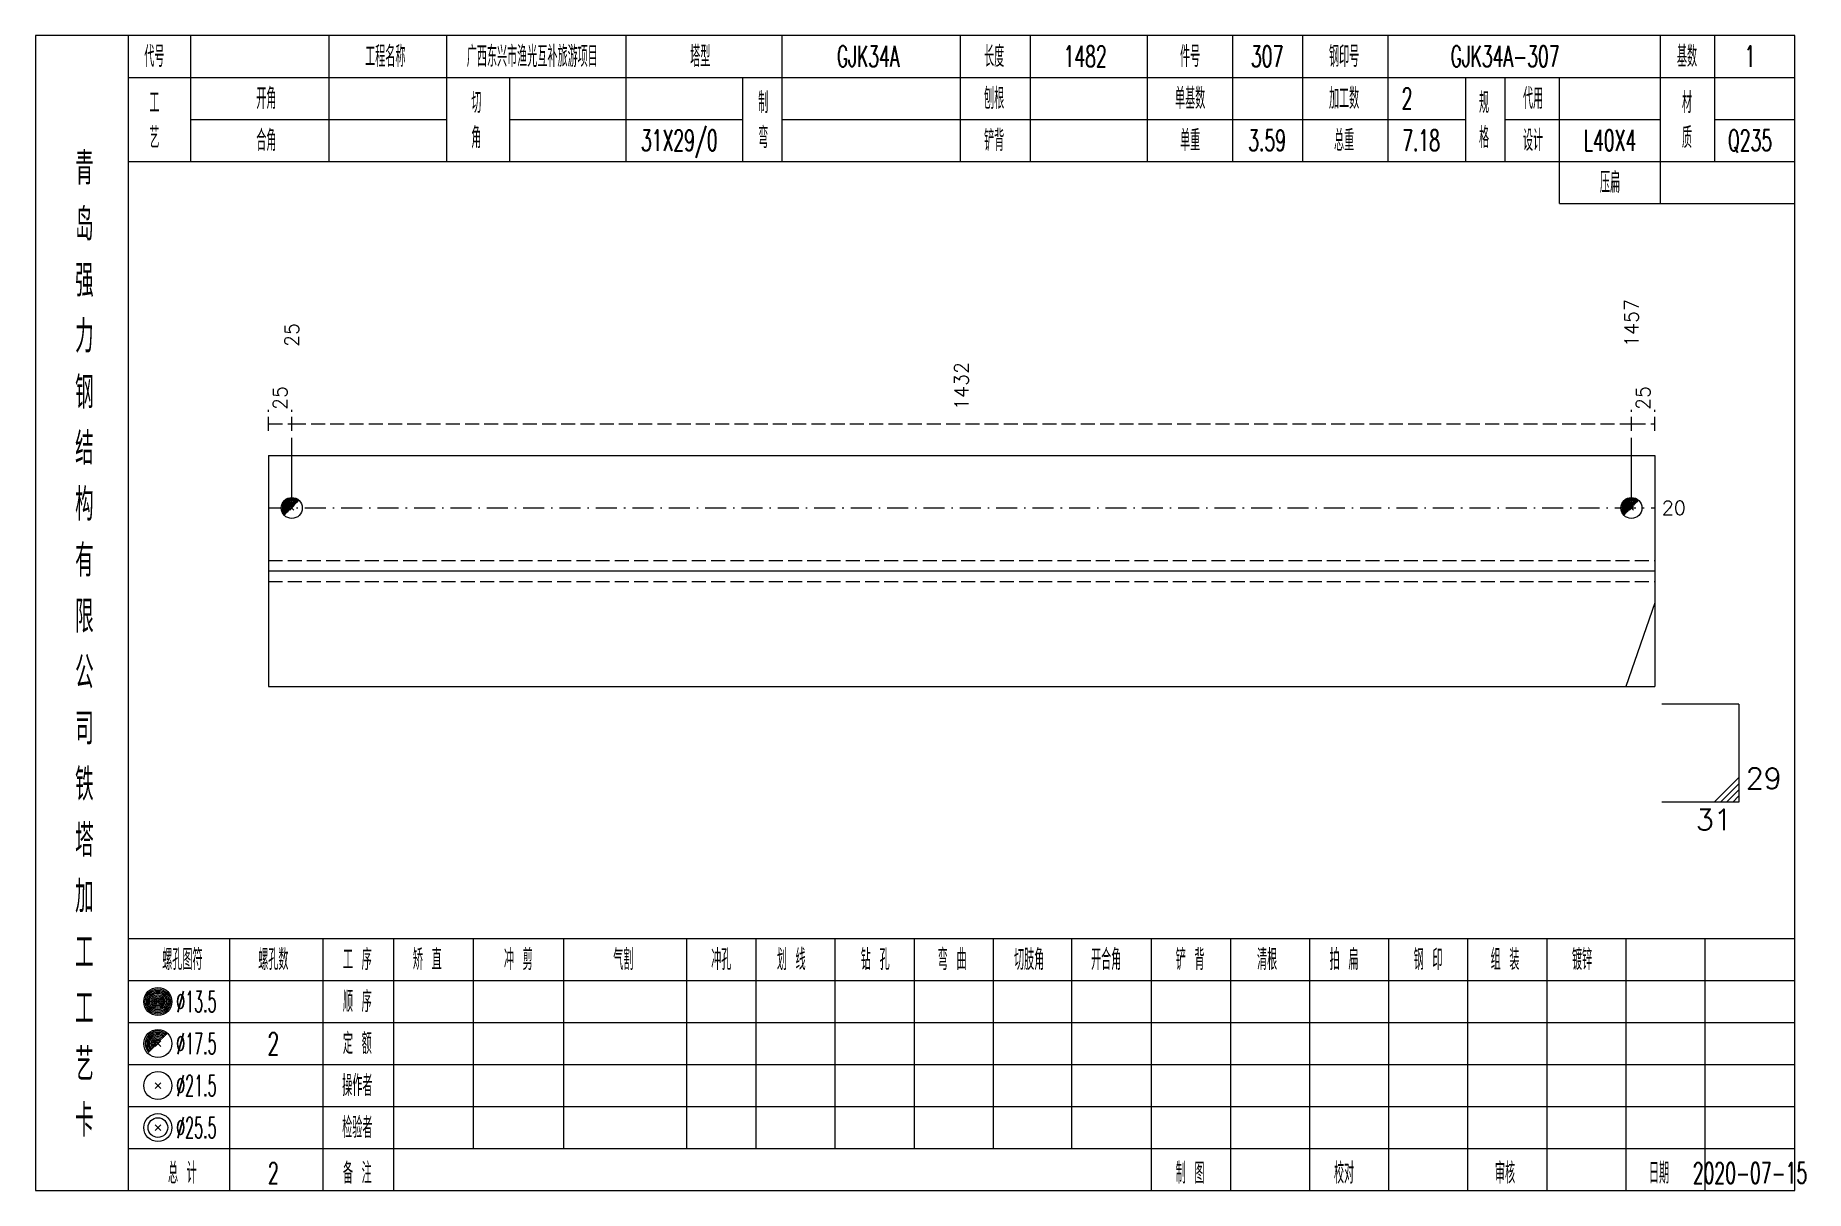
# Model space of a CAD drawing. Extents: x 0 to 2606, y -377 to 6479.
# Drawn here: x 0 to 252.9, y 5600 to 5765 of the extents above; entities that cross this region are included whole.
import ezdxf
from ezdxf.enums import TextEntityAlignment as Align

# ---------------------------------------------------------------- set-up
doc = ezdxf.new("R2010")
doc.units = 0
doc.header["$MEASUREMENT"] = 0
doc.linetypes.add('一点画线', pattern=[5.2, 3, -1, 0.2, -1])
doc.linetypes.add('虚线', pattern=[2.75, 2, -0.75])
doc.layers.get('0').update_dxf_attribs({"linetype": 'CONTINUOUS', "lineweight": 25})
doc.layers.add('1', color=7, linetype='CONTINUOUS', lineweight=25)
doc.layers.add('4', color=7, linetype='CONTINUOUS', lineweight=25)
doc.styles.get("Standard").update_dxf_attribs({"font": 'simplex.shx', "width": 0.7, "height": 3, "bigfont": 'gbhzfs.shx'})

msp = doc.modelspace()

# ---------------------------------------------------------------- texts
at = {"color": 7, "linetype": 'Continuous', "lineweight": 13}
for s, p in [('1457', (228.06, 5720.5)), ('25', (36.64, 5720.5))]:
    msp.add_text(s, height=2, rotation=90, dxfattribs=at).set_placement(p, align=Align.MIDDLE_LEFT)
at = {"color": 8, "linetype": 'Continuous', "lineweight": 9}
for s, p in [('1432', (132.35, 5711.5)), ('25', (34.97, 5711.5)), ('25', (229.73, 5711.5))]:
    msp.add_text(s, height=2, rotation=90, dxfattribs=at).set_placement(p, align=Align.MIDDLE_LEFT)
at = {"color": 7, "linetype": 'Continuous', "lineweight": 13}
msp.add_text('20', height=2, dxfattribs=at).set_placement((232.4, 5697.5), align=Align.MIDDLE_LEFT)
msp.add_text('29', height=3, dxfattribs=at).set_placement((244.4, 5656.5), align=Align.BOTTOM_LEFT)
msp.add_text('31', height=3, dxfattribs=at).set_placement((242.4, 5654.5), align=Align.TOP_RIGHT)
at = {"layer": '4', "color": 1, "linetype": 'Continuous', "lineweight": 13}
for s, height, width, p in [('代号', 3, 0.6, (17, 5762)), ('工程名称', 3, 0.6, (50, 5762)), ('广西东兴市渔光互补旅游项目', 3, 0.6, (71, 5762)), ('塔型', 3, 0.6, (95, 5762)), ('GJK34A', 3, 0.6, (119, 5762)), ('长度', 3, 0.6, (137, 5762)), ('1482', 3, 0.6, (150, 5762)), ('件号', 3, 0.6, (165, 5762)), ('307', 3, 0.6, (176, 5762)), ('钢印号', 3, 0.6, (187, 5762)), ('GJK34A-307', 3, 0.6, (210, 5762)), ('基数', 3, 0.6, (236, 5762)), ('1', 3, 0.6, (245, 5762)), ('开角', 3, 0.6, (33, 5756)), ('切', 3, 0.6, (63, 5755.4)), ('制', 3, 0.6, (104, 5755.4)), ('刨根', 3, 0.6, (137, 5756)), ('单基数', 3, 0.6, (165, 5756)), ('加工数', 3, 0.6, (187, 5756)), ('2', 3, 0.6, (196, 5756)), ('规', 3, 0.6, (207, 5755.4)), ('代用', 3, 0.6, (214, 5756)), ('材', 3, 0.6, (236, 5755.4)), ('工', 3, 0.6, (17, 5755.4)), ('艺', 3, 0.6, (17, 5750.4)), ('角', 3, 0.6, (63, 5750.4)), ('31X29/0', 3, 0.6, (92, 5750)), ('弯', 3, 0.6, (104, 5750.4)), ('格', 3, 0.6, (207, 5750.4)), ('质', 3, 0.6, (236, 5750.4)), ('合角', 3, 0.6, (33, 5750)), ('铲背', 3, 0.6, (137, 5750)), ('单重', 3, 0.6, (165, 5750)), ('3.59', 3, 0.6, (176, 5750)), ('总重', 3, 0.6, (187, 5750)), ('7.18', 3, 0.6, (198, 5750)), ('设计', 3, 0.6, (214, 5750)), ('L40X4', 3, 0.6, (225, 5750)), ('Q235', 3, 0.6, (245, 5750)), ('青', 4.6, 0.8, (7, 5746)), ('压扁', 3, 0.6, (225, 5744)), ('岛', 4.6, 0.8, (7, 5738)), ('强', 4.6, 0.8, (7, 5730)), ('力', 4.6, 0.8, (7, 5722)), ('钢', 4.6, 0.8, (7, 5714)), ('结', 4.6, 0.8, (7, 5706)), ('构', 4.6, 0.8, (7, 5698)), ('有', 4.6, 0.8, (7, 5690)), ('限', 4.6, 0.8, (7, 5682)), ('公', 4.6, 0.8, (7, 5674)), ('司', 4.6, 0.8, (7, 5666)), ('铁', 4.6, 0.8, (7, 5658)), ('塔', 4.6, 0.8, (7, 5650)), ('加', 4.6, 0.8, (7, 5642)), ('工', 4.6, 0.8, (7, 5634)), ('螺孔图符', 3, 0.6, (21, 5633)), ('螺孔数', 3, 0.6, (34, 5633)), ('工 序', 3, 0.6, (46, 5633)), ('矫 直', 3, 0.6, (56, 5633)), ('冲 剪', 3, 0.6, (69, 5633)), ('气割', 3, 0.6, (84, 5633)), ('冲孔', 3, 0.6, (98, 5633)), ('划 线', 3, 0.6, (108, 5633)), ('钻 孔', 3, 0.6, (120, 5633)), ('弯 曲', 3, 0.6, (131, 5633)), ('切肢角', 3, 0.6, (142, 5633)), ('开合角', 3, 0.6, (153, 5633)), ('铲 背', 3, 0.6, (165, 5633)), ('清根', 3, 0.6, (176, 5633)), ('拍 扁', 3, 0.6, (187, 5633)), ('钢 印', 3, 0.6, (199, 5633)), ('组 装', 3, 0.6, (210, 5633)), ('镀锌', 3, 0.6, (221, 5633)), ('工', 4.6, 0.8, (7, 5626)), ('%%C13.5', 3, 0.5, (23, 5627)), ('顺 序', 3, 0.6, (46, 5627)), ('艺', 4.6, 0.8, (7, 5618)), ('%%C17.5', 3, 0.5, (23, 5621)), ('2', 3.2, 0.6, (34, 5621)), ('定 额', 3, 0.6, (46, 5621)), ('%%C21.5', 3, 0.5, (23, 5615)), ('操作者', 3, 0.6, (46, 5615)), ('卡', 4.6, 0.8, (7, 5610)), ('%%C25.5', 3, 0.5, (23, 5609)), ('检验者', 3, 0.6, (46, 5609)), ('总 计', 3, 0.6, (21, 5602.5)), ('2', 3, 0.6, (34, 5602.5)), ('备 注', 3, 0.6, (46, 5602.5)), ('制 图', 3, 0.6, (165, 5602.5)), ('校对', 3, 0.6, (187, 5602.5)), ('审核', 3, 0.6, (210, 5602.5)), ('日期', 3, 0.6, (232, 5602.5)), ('2020-07-15', 3, 0.6, (245, 5602.5))]:
    msp.add_text(s, height=height, dxfattribs=dict(at, width=width)).set_placement(p, align=Align.MIDDLE_CENTER)

# ---------------------------------------------------------------- linework, layer by layer
at = {"color": 8, "linetype": '虚线', "lineweight": 9}
for p, q in [((33.3, 5708.5), (33.3, 5711.5)), ((33.3, 5709.5), (36.64, 5709.5)), ((36.64, 5708.5), (36.64, 5711.5)), ((36.64, 5708.5), (36.64, 5711.5)), ((36.64, 5709.5), (228.06, 5709.5)), ((228.06, 5708.5), (228.06, 5711.5)), ((228.06, 5708.5), (228.06, 5711.5)), ((228.06, 5709.5), (231.4, 5709.5)), ((231.4, 5708.5), (231.4, 5711.5))]:
    msp.add_line(p, q, dxfattribs=at)
at = {"color": 7, "linetype": 'Continuous', "lineweight": 13}
for p, q in [((36.64, 5697.5), (36.64, 5707.5)), ((228.06, 5697.5), (228.06, 5707.5)), ((231.4, 5683.96), (227.26, 5672)), ((243.4, 5669.5), (232.4, 5669.5)), ((243.4, 5669.5), (243.4, 5655.5)), ((239.9, 5655.5), (243.4, 5659)), ((240.78, 5655.5), (243.4, 5658.12)), ((241.65, 5655.5), (243.4, 5657.25)), ((242.53, 5655.5), (243.4, 5656.38)), ((243.4, 5655.5), (232.4, 5655.5))]:
    msp.add_line(p, q, dxfattribs=at)
at = {"color": 7, "linetype": 'Continuous', "lineweight": 18}
for p, q in [((33.3, 5705), (33.3, 5672)), ((33.3, 5705), (231.4, 5705)), ((231.4, 5705), (231.4, 5672)), ((33.3, 5688.5), (231.4, 5688.5))]:
    msp.add_line(p, q, dxfattribs=at)
at = {"color": 3, "linetype": '一点画线', "lineweight": 13}
msp.add_line((33.3, 5697.5), (231.4, 5697.5), dxfattribs=at)
at = {"color": 7, "linetype": 'Continuous', "lineweight": 0}
for p, q in [((36.34, 5697.2), (36.94, 5697.8)), ((36.34, 5697.8), (36.94, 5697.2)), ((227.76, 5697.2), (228.36, 5697.8)), ((227.76, 5697.8), (228.36, 5697.2))]:
    msp.add_line(p, q, dxfattribs=at)
at = {"color": 1, "linetype": '虚线', "lineweight": 18}
for p, q in [((33.3, 5690), (231.4, 5690)), ((33.3, 5687), (231.4, 5687))]:
    msp.add_line(p, q, dxfattribs=at)
at = {"color": 7, "linetype": 'Continuous', "lineweight": 13}
for centre in [(36.64, 5697.5), (228.06, 5697.5)]:
    msp.add_circle(centre, 1.5, dxfattribs=at)
for centre, radius in [((36.64, 5697.5), 1.35), ((36.64, 5697.5), 1.2), ((36.64, 5697.5), 1.05), ((36.64, 5697.5), 0.9), ((36.64, 5697.5), 0.75), ((36.64, 5697.5), 0.6), ((36.64, 5697.5), 0.45), ((36.64, 5697.5), 0.3), ((36.64, 5697.5), 0.15), ((228.06, 5697.5), 1.35), ((228.06, 5697.5), 1.2), ((228.06, 5697.5), 1.05), ((228.06, 5697.5), 0.9), ((228.06, 5697.5), 0.75), ((228.06, 5697.5), 0.6), ((228.06, 5697.5), 0.45), ((228.06, 5697.5), 0.3), ((228.06, 5697.5), 0.15)]:
    msp.add_arc(centre, radius, 45, 225, dxfattribs=at)
at = {"layer": '1', "color": 7, "linetype": 'Continuous', "lineweight": 18}
msp.add_line((33.3, 5672), (231.4, 5672), dxfattribs=at)
at = {"layer": '4', "color": 1, "linetype": 'Continuous', "lineweight": 18}
for p, q in [((13.3, 5600), (13.3, 5765)), ((22.2, 5747), (22.2, 5765)), ((42, 5747), (42, 5765)), ((58.8, 5747), (58.8, 5765)), ((84.4, 5747), (84.4, 5765)), ((106.7, 5747), (106.7, 5765)), ((132.2, 5747), (132.2, 5765)), ((142.2, 5747), (142.2, 5765)), ((158.9, 5747), (158.9, 5765)), ((171.1, 5747), (171.1, 5765)), ((181.1, 5747), (181.1, 5765)), ((193.3, 5747), (193.3, 5765)), ((232.2, 5741), (232.2, 5765)), ((240, 5747), (240, 5765)), ((13.3, 5759), (251.4, 5759)), ((67.8, 5747), (67.8, 5759)), ((101.1, 5747), (101.1, 5759)), ((204.4, 5747), (204.4, 5759)), ((210, 5747), (210, 5759)), ((217.8, 5741), (217.8, 5759)), ((22.2, 5753), (58.8, 5753)), ((67.8, 5753), (101.1, 5753)), ((106.7, 5753), (204.4, 5753)), ((210, 5753), (232.2, 5753)), ((240, 5753), (251.4, 5753)), ((13.3, 5747), (251.4, 5747)), ((217.8, 5741), (251.4, 5741)), ((13.3, 5636), (251.4, 5636)), ((27.8, 5600), (27.8, 5636)), ((41.1, 5600), (41.1, 5636)), ((51.2, 5600), (51.2, 5636)), ((62.6, 5606), (62.6, 5636)), ((75.5, 5606), (75.5, 5636)), ((93.1, 5606), (93.1, 5636)), ((103, 5606), (103, 5636)), ((114.3, 5606), (114.3, 5636)), ((125.6, 5606), (125.6, 5636)), ((136.9, 5606), (136.9, 5636)), ((148.1, 5606), (148.1, 5636)), ((159.5, 5606), (159.5, 5636)), ((170.8, 5606), (170.8, 5636)), ((182.1, 5606), (182.1, 5636)), ((193.4, 5606), (193.4, 5636)), ((204.7, 5606), (204.7, 5636)), ((216, 5606), (216, 5636)), ((227.3, 5606), (227.3, 5636)), ((238.6, 5606), (238.6, 5636)), ((13.3, 5630), (251.4, 5630)), ((13.3, 5624), (251.4, 5624)), ((13.3, 5618), (251.4, 5618)), ((13.3, 5612), (251.4, 5612)), ((13.3, 5606), (251.4, 5606)), ((159.5, 5600), (159.5, 5606)), ((170.8, 5600), (170.8, 5606)), ((182.1, 5600), (182.1, 5606)), ((193.4, 5600), (193.4, 5606)), ((204.7, 5600), (204.7, 5606)), ((216, 5600), (216, 5606)), ((227.3, 5600), (227.3, 5606)), ((238.6, 5600), (238.6, 5606))]:
    msp.add_line(p, q, dxfattribs=at)
at = {"layer": '4', "color": 7, "linetype": 'Continuous', "lineweight": 13}
for p, q in [((17.3, 5626.8), (17.7, 5627.2)), ((17.7, 5626.8), (17.3, 5627.2)), ((17.1, 5614.6), (17.9, 5615.4)), ((17.9, 5614.6), (17.1, 5615.4)), ((17.1, 5608.6), (17.9, 5609.4)), ((17.9, 5608.6), (17.1, 5609.4))]:
    msp.add_line(p, q, dxfattribs=at)
at = {"layer": '4', "color": 7, "linetype": 'Continuous', "lineweight": 0}
for p, q in [((17.1, 5620.6), (17.9, 5621.4)), ((17.1, 5621.4), (17.9, 5620.6))]:
    msp.add_line(p, q, dxfattribs=at)
at = {"layer": '4', "color": 1, "linetype": 'Continuous', "lineweight": 18}
msp.add_lwpolyline([(0, 5765), (0, 5600), (251.4, 5600), (251.4, 5765)], close=True, dxfattribs=at)
at = {"layer": '4', "color": 7, "linetype": 'Continuous', "lineweight": 13}
for centre, radius in [((17.5, 5627), 2), ((17.5, 5627), 1.8), ((17.5, 5627), 1.6), ((17.5, 5627), 1.4), ((17.5, 5627), 1.2), ((17.5, 5627), 1), ((17.5, 5627), 0.8), ((17.5, 5627), 0.6), ((17.5, 5627), 0.4), ((17.5, 5627), 0.2), ((17.5, 5621), 2), ((17.5, 5615), 2), ((17.5, 5609), 2), ((17.5, 5609), 1.4)]:
    msp.add_circle(centre, radius, dxfattribs=at)
for radius in [1.8, 1.6, 1.4, 1.2, 1, 0.8, 0.6, 0.4, 0.2]:
    msp.add_arc((17.5, 5621), radius, 45, 225, dxfattribs=at)

msp.set_redraw_order([(e.dxf.handle, doc.entitydb.next_handle()) for e in msp.query("TEXT MTEXT ATTDEF DIMENSION ARC_DIMENSION")])  # texts and dimensions are drawn at this point

doc.saveas('drawing.dxf')
